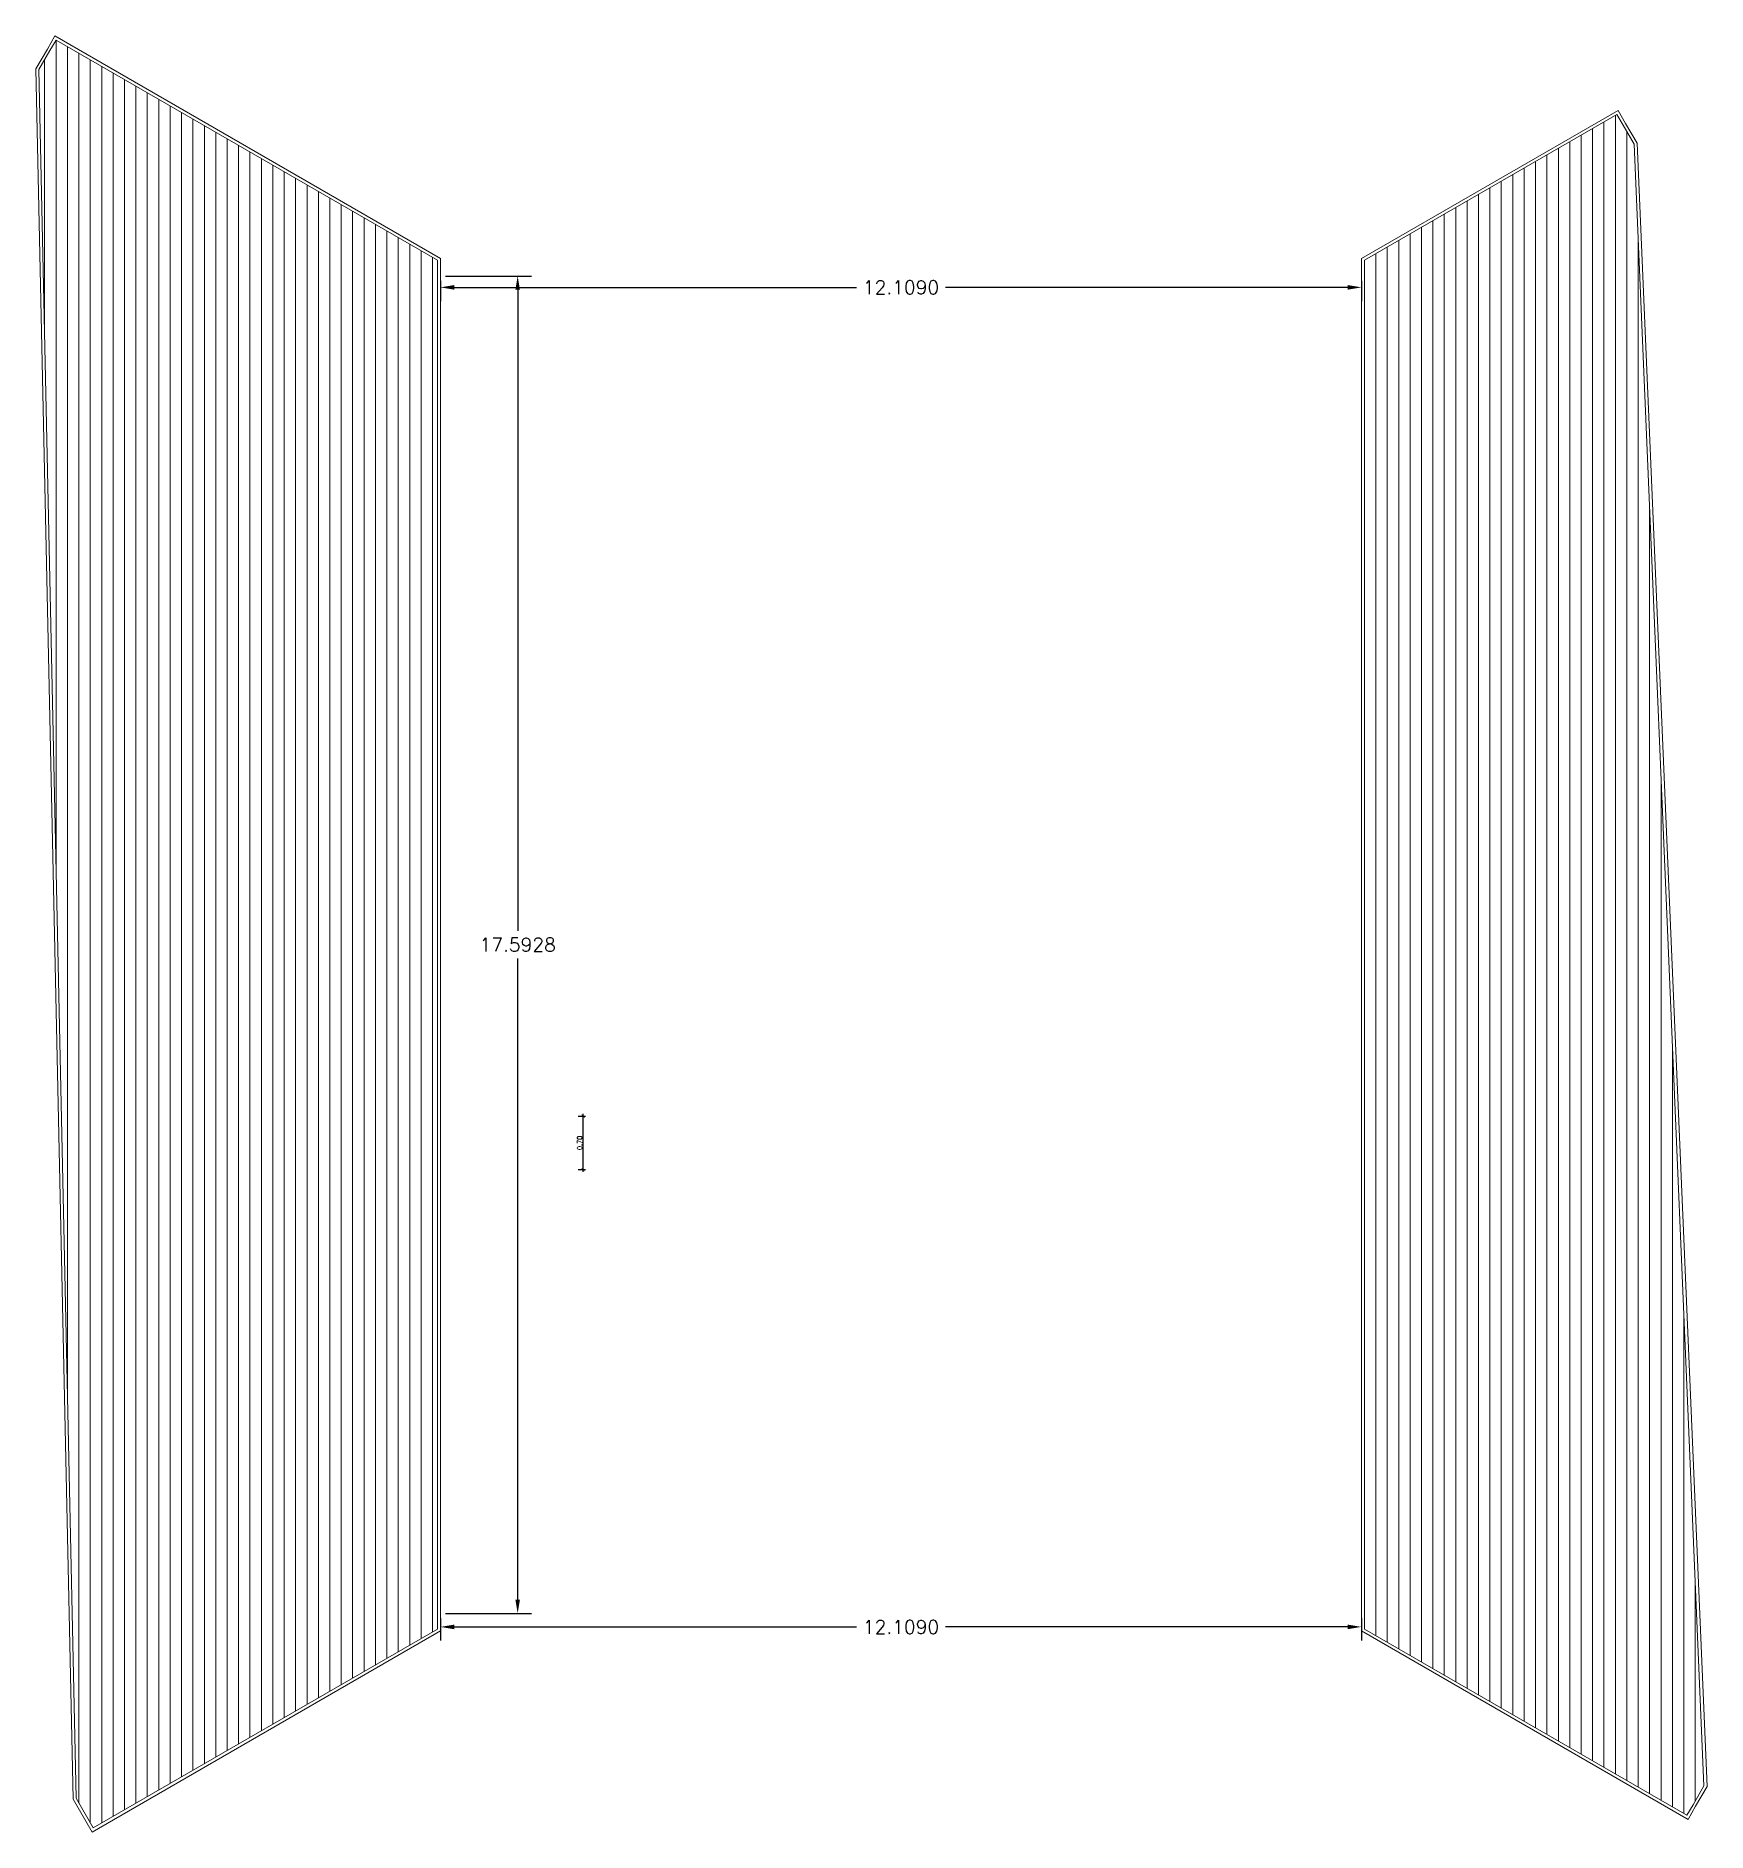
# Model space of a CAD drawing. Header units: metres. Extents: x 1291 to 1536, y 1774 to 1932.
# Drawn here: x 1394.51 to 1416.48, y 1905.85 to 1929.48 of the extents above; entities that cross this region are included whole.
import ezdxf

# ---------------------------------------------------------------- set-up
doc = ezdxf.new("R2010")
doc.units = ezdxf.units.M
doc.layers.add('Layer1', color=6, linetype='Continuous', lineweight=20)
doc.styles.get("Standard").update_dxf_attribs({"font": 'simplex.shx'})
doc.styles.add('YPSOM-TEXTO', font='romans.shx')
doc.dimstyles.get("Standard").update_dxf_attribs({"dimtxt": 0.18, "dimasz": 0.18, "dimexe": 0.18, "dimexo": 0.0625, "dimgap": 0.09, "dimtad": 0, "dimtih": 1, "dimtoh": 1, "dimdec": 4, "dimzin": 0, "dimdsep": 46, "dimtxsty": 'Standard', "dimcen": 0.09, "dimadec": 0, "dimazin": 0, "dimtfac": 1, "dimtdec": 4, "dimtofl": 0, "dimtmove": 0, "dimatfit": 3, "dimfxl": 1, "dimtolj": 1, "dimtzin": 0, "dimarcsym": 0})
doc.dimstyles.new('YPSOM_25', dxfattribs={"dimscale": 0.025, "dimtxt": 2.5, "dimasz": 1.75, "dimexe": 1.25, "dimexo": 5, "dimtad": 1, "dimzin": 1, "dimdsep": 46, "dimtxsty": 'YPSOM-TEXTO', "dimblk": 'ARCHTICK', "dimcen": 0, "dimdle": 1.25, "dimclrd": 1, "dimclre": 9, "dimclrt": 2, "dimadec": 0, "dimazin": 0, "dimtfac": 1, "dimtmove": 0, "dimatfit": 3, "dimfxl": 1, "dimarcsym": 0})

msp = doc.modelspace()

# ---------------------------------------------------------------- blocks, each defined once
blk = doc.blocks.new('*D400')
at = {"layer": 'Defpoints', "color": 0, "transparency": 16777216}
for p in [(1399.828, 1926.325), (1400.842, 1926.325), (1399.828, 1908.732)]:
    blk.add_point(p, dxfattribs=at)
at = {"layer": 'Layer1', "color": 0, "lineweight": -2, "transparency": 16777216}
for p, q in [((1399.891, 1926.325), (1401.022, 1926.325)), ((1400.842, 1926.145), (1400.842, 1917.709)), ((1400.842, 1908.912), (1400.842, 1917.349)), ((1399.891, 1908.732), (1401.022, 1908.732))]:
    blk.add_line(p, q, dxfattribs=at)
at = {"layer": 'Layer1', "color": 0, "transparency": 16777216}
for points in [[(1400.812, 1926.145), (1400.872, 1926.145), (1400.842, 1926.325)], [(1400.812, 1908.912), (1400.872, 1908.912), (1400.842, 1908.732)]]:
    blk.add_solid(points, dxfattribs=at)
at = {"layer": 'Layer1', "color": 0, "transparency": 16777216, "insert": (1400.842, 1917.529), "char_height": 0.18, "attachment_point": 5}
blk.add_mtext('\\A1;17.5928', dxfattribs=at)
blk = doc.blocks.new('*D401')
at = {"layer": 'Defpoints', "color": 0, "transparency": 16777216}
for p in [(1399.828, 1926.325), (1411.937, 1926.325), (1411.937, 1926.176)]:
    blk.add_point(p, dxfattribs=at)
at = {"layer": 'Layer1', "color": 0, "lineweight": -2, "transparency": 16777216}
for p, q in [((1399.828, 1926.263), (1399.828, 1925.996)), ((1411.937, 1926.263), (1411.937, 1925.996)), ((1400.008, 1926.176), (1405.296, 1926.176)), ((1411.757, 1926.176), (1406.47, 1926.176))]:
    blk.add_line(p, q, dxfattribs=at)
at = {"layer": 'Layer1', "color": 0, "transparency": 16777216}
for points in [[(1400.008, 1926.206), (1400.008, 1926.146), (1399.828, 1926.176)], [(1411.757, 1926.206), (1411.757, 1926.146), (1411.937, 1926.176)]]:
    blk.add_solid(points, dxfattribs=at)
at = {"layer": 'Layer1', "color": 0, "transparency": 16777216, "insert": (1405.883, 1926.176), "char_height": 0.18, "attachment_point": 5}
blk.add_mtext('\\A1;12.1090', dxfattribs=at)
blk = doc.blocks.new('*D402')
at = {"layer": 'Defpoints', "color": 0, "transparency": 16777216}
for p in [(1399.828, 1908.732), (1411.937, 1908.732), (1411.937, 1908.554)]:
    blk.add_point(p, dxfattribs=at)
at = {"layer": 'Layer1', "color": 0, "lineweight": -2, "transparency": 16777216}
for p, q in [((1399.828, 1908.67), (1399.828, 1908.374)), ((1400.008, 1908.554), (1405.296, 1908.554)), ((1411.757, 1908.554), (1406.47, 1908.554)), ((1411.937, 1908.67), (1411.937, 1908.374))]:
    blk.add_line(p, q, dxfattribs=at)
at = {"layer": 'Layer1', "color": 0, "transparency": 16777216}
for points in [[(1400.008, 1908.584), (1400.008, 1908.524), (1399.828, 1908.554)], [(1411.757, 1908.584), (1411.757, 1908.524), (1411.937, 1908.554)]]:
    blk.add_solid(points, dxfattribs=at)
at = {"layer": 'Layer1', "color": 0, "transparency": 16777216, "insert": (1405.883, 1908.554), "char_height": 0.18, "attachment_point": 5}
blk.add_mtext('\\A1;12.1090', dxfattribs=at)
blk = doc.blocks.new('_ArchTick')
at = {"color": 0, "linetype": 'ByBlock', "const_width": 0.15}
blk.add_lwpolyline([(-0.5, -0.5), (0.5, 0.5)], dxfattribs=at)
blk = doc.blocks.new('*D428')
at = {"layer": 'Defpoints', "color": 0, "transparency": 16777216}
for p in [(1401.513, 1915.271), (1401.703, 1915.271), (1401.513, 1914.571)]:
    blk.add_point(p, dxfattribs=at)
at = {"layer": 'Layer1', "color": 9, "lineweight": -2, "transparency": 16777216}
for p, q in [((1401.638, 1915.271), (1401.735, 1915.271)), ((1401.638, 1914.571), (1401.735, 1914.571))]:
    blk.add_line(p, q, dxfattribs=at)
at = {"layer": 'Layer1', "color": 1, "lineweight": -2, "transparency": 16777216}
blk.add_line((1401.703, 1914.54), (1401.703, 1915.303), dxfattribs=at)
at = {"layer": 'Layer1', "color": 1, "lineweight": -2, "transparency": 16777216, "xscale": 0.04375, "yscale": 0.04375, "zscale": 0.04375}
for p, rotation in [((1401.703, 1915.271), 90), ((1401.703, 1914.571), 270)]:
    blk.add_blockref('_ArchTick', p, dxfattribs=dict(at, rotation=rotation))
at = {"layer": 'Layer1', "color": 2, "transparency": 16777216, "insert": (1401.657, 1914.921), "char_height": 0.0625, "attachment_point": 5, "rotation": 90, "style": 'YPSOM-TEXTO'}
blk.add_mtext('0.70', dxfattribs=at)

# ---------------------------------------------------------------- dimensions: what is measured, and where the dimension line sits
at = {"layer": 'Layer1'}
for p1, p2, distance, picture, middle in [((1399.82829, 1908.7322), (1399.82829, 1926.32502), -1.01409, '*D400', (1400.84238, 1917.52861)), ((1399.82829, 1926.32502), (1411.93729, 1926.32502), -0.14921, '*D401', (1405.88279, 1926.17582)), ((1399.82829, 1908.7322), (1411.93729, 1908.73223), -0.17849, '*D402', (1405.88279, 1908.55372))]:
    dim = msp.add_aligned_dim(p1=p1, p2=p2, distance=distance, dimstyle='Standard', dxfattribs=at)
    dim.commit()
    dim.dimension.update_dxf_attribs({"geometry": picture, "text_midpoint": middle})
at = {"layer": 'Layer1', "color": 2}
dim = msp.add_aligned_dim(p1=(1401.51317, 1914.57128), p2=(1401.51317, 1915.27128), distance=-0.19028, dimstyle='YPSOM_25', dxfattribs=at)
dim.commit()
dim.dimension.update_dxf_attribs({"geometry": '*D428', "text_midpoint": (1401.65657, 1914.92128)})

# ---------------------------------------------------------------- linework, layer by layer
at = {"layer": 'Layer1', "color": 2}
for p, q in [((1394.77177, 1929.42916), (1394.77177, 1918.56405)), ((1394.92177, 1929.34256), (1394.92177, 1917.34256)), ((1394.62177, 1929.16935), (1394.62177, 1925.56667)), ((1395.07177, 1929.25596), (1395.07177, 1917.25596)), ((1395.22177, 1929.16935), (1395.22177, 1917.16935)), ((1395.37177, 1929.08275), (1395.37177, 1917.08275)), ((1395.52177, 1928.99615), (1395.52177, 1916.99615)), ((1395.67177, 1928.90955), (1395.67177, 1916.90955)), ((1395.82177, 1928.82294), (1395.82177, 1916.82294)), ((1395.97177, 1928.73634), (1395.97177, 1916.73634)), ((1396.12177, 1928.64974), (1396.12177, 1916.64974)), ((1396.27177, 1928.56314), (1396.27177, 1916.56314)), ((1396.42177, 1928.47653), (1396.42177, 1916.47653)), ((1396.57177, 1928.38993), (1396.57177, 1916.38993)), ((1415.12729, 1928.35152), (1415.12729, 1916.35152)), ((1415.27729, 1928.43813), (1415.27729, 1916.43813)), ((1396.72177, 1928.30333), (1396.72177, 1916.30333)), ((1396.87177, 1928.21673), (1396.87177, 1916.21673)), ((1397.02177, 1928.13012), (1397.02177, 1916.13012)), ((1414.82729, 1928.17832), (1414.82729, 1916.17832)), ((1414.97729, 1928.26492), (1414.97729, 1916.26492)), ((1415.42729, 1928.22474), (1415.42729, 1916.52473)), ((1397.17177, 1928.04352), (1397.17177, 1916.04352)), ((1397.32177, 1927.95692), (1397.32177, 1915.95692)), ((1414.37729, 1927.91851), (1414.37729, 1915.91851)), ((1414.52729, 1928.00511), (1414.52729, 1916.00511)), ((1414.67729, 1928.09172), (1414.67729, 1916.09172)), ((1397.47177, 1927.87032), (1397.47177, 1915.87032)), ((1397.62177, 1927.78371), (1397.62177, 1915.78371)), ((1397.77177, 1927.69711), (1397.77177, 1915.69711)), ((1413.92729, 1927.6587), (1413.92729, 1915.6587)), ((1414.07729, 1927.74531), (1414.07729, 1915.74531)), ((1414.22729, 1927.83191), (1414.22729, 1915.83191)), ((1397.92177, 1927.61051), (1397.92177, 1915.61051)), ((1398.07177, 1927.5239), (1398.07177, 1915.5239)), ((1398.22177, 1927.4373), (1398.22177, 1915.4373)), ((1413.62729, 1927.4855), (1413.62729, 1915.4855)), ((1413.77729, 1927.5721), (1413.77729, 1915.5721)), ((1398.37177, 1927.3507), (1398.37177, 1915.3507)), ((1398.52177, 1927.2641), (1398.52177, 1915.2641)), ((1398.67177, 1927.17749), (1398.67177, 1915.17749)), ((1413.17729, 1927.22569), (1413.17729, 1915.22569)), ((1413.32729, 1927.31229), (1413.32729, 1915.31229)), ((1413.47729, 1927.3989), (1413.47729, 1915.3989)), ((1398.82177, 1927.09089), (1398.82177, 1915.09089)), ((1398.97177, 1927.00429), (1398.97177, 1915.00429)), ((1412.72729, 1926.96588), (1412.72729, 1914.96588)), ((1412.87729, 1927.05249), (1412.87729, 1915.05249)), ((1413.02729, 1927.13909), (1413.02729, 1915.13909)), ((1399.12177, 1926.91769), (1399.12177, 1914.91769)), ((1399.27177, 1926.83108), (1399.27177, 1914.83108)), ((1399.42177, 1926.74448), (1399.42177, 1914.74448)), ((1412.27729, 1926.70608), (1412.27729, 1914.70608)), ((1412.42729, 1926.79268), (1412.42729, 1914.79268)), ((1412.57729, 1926.87928), (1412.57729, 1914.87928)), ((1415.57729, 1926.77314), (1415.57729, 1916.61133)), ((1399.57177, 1926.65788), (1399.57177, 1914.65788)), ((1399.72177, 1926.57128), (1399.72177, 1914.57128)), ((1411.97729, 1926.53287), (1411.97729, 1914.53287)), ((1412.12729, 1926.61947), (1412.12729, 1914.61947)), ((1415.72729, 1923.25127), (1415.72729, 1916.69793)), ((1415.87729, 1919.7294), (1415.87729, 1916.78454)), ((1411.97729, 1915.23287), (1411.97729, 1908.52436)), ((1416.17729, 1912.68566), (1416.17729, 1906.09949)), ((1416.32729, 1909.1638), (1416.32729, 1906.26508))]:
    msp.add_line(p, q, dxfattribs=at)
at = {"layer": 'Layer1', "color": 4}
for p, q in [((1394.92177, 1918.04256), (1394.92177, 1911.56143)), ((1412.12729, 1915.31947), (1412.12729, 1908.43776))]:
    msp.add_line(p, q, dxfattribs=at)
at = {"layer": 'Layer1', "color": 5}
for p, q in [((1395.07177, 1917.95596), (1395.07177, 1906.2345)), ((1395.22177, 1917.86935), (1395.22177, 1905.97469)), ((1395.37177, 1917.78275), (1395.37177, 1905.97448)), ((1395.52177, 1917.69615), (1395.52177, 1906.06108)), ((1395.67177, 1917.60955), (1395.67177, 1906.14768)), ((1395.82177, 1917.52294), (1395.82177, 1906.23429)), ((1415.87729, 1917.48454), (1415.87729, 1906.27269)), ((1395.97177, 1917.43634), (1395.97177, 1906.32089)), ((1396.12177, 1917.34974), (1396.12177, 1906.40749)), ((1396.27177, 1917.26314), (1396.27177, 1906.49409)), ((1415.57729, 1917.31133), (1415.57729, 1906.4459)), ((1415.72729, 1917.39793), (1415.72729, 1906.35929)), ((1396.42177, 1917.17653), (1396.42177, 1906.5807)), ((1396.57177, 1917.08993), (1396.57177, 1906.6673)), ((1415.12729, 1917.05152), (1415.12729, 1906.7057)), ((1415.27729, 1917.13813), (1415.27729, 1906.6191)), ((1415.42729, 1917.22473), (1415.42729, 1906.5325)), ((1396.72177, 1917.00333), (1396.72177, 1906.7539)), ((1396.87177, 1916.91673), (1396.87177, 1906.8405)), ((1397.02177, 1916.83012), (1397.02177, 1906.92711)), ((1414.67729, 1916.79172), (1414.67729, 1906.96551)), ((1414.82729, 1916.87832), (1414.82729, 1906.87891)), ((1414.97729, 1916.96492), (1414.97729, 1906.79231)), ((1397.17177, 1916.74352), (1397.17177, 1907.01371)), ((1397.32177, 1916.65692), (1397.32177, 1907.10031)), ((1397.47177, 1916.57032), (1397.47177, 1907.18691)), ((1414.37729, 1916.61851), (1414.37729, 1907.13872)), ((1414.52729, 1916.70511), (1414.52729, 1907.05212)), ((1397.62177, 1916.48371), (1397.62177, 1907.27352)), ((1397.77177, 1916.39711), (1397.77177, 1907.36012)), ((1397.92177, 1916.31051), (1397.92177, 1907.44672)), ((1413.92729, 1916.3587), (1413.92729, 1907.39853)), ((1414.07729, 1916.44531), (1414.07729, 1907.31192)), ((1414.22729, 1916.53191), (1414.22729, 1907.22532)), ((1398.07177, 1916.2239), (1398.07177, 1907.53332)), ((1398.22177, 1916.1373), (1398.22177, 1907.61993)), ((1413.47729, 1916.0989), (1413.47729, 1907.65833)), ((1413.62729, 1916.1855), (1413.62729, 1907.57173)), ((1413.77729, 1916.2721), (1413.77729, 1907.48513)), ((1416.02729, 1916.20753), (1416.02729, 1906.18609)), ((1398.37177, 1916.0507), (1398.37177, 1907.70653)), ((1398.52177, 1915.9641), (1398.52177, 1907.79313)), ((1398.67177, 1915.87749), (1398.67177, 1907.87973)), ((1413.02729, 1915.83909), (1413.02729, 1907.91814)), ((1413.17729, 1915.92569), (1413.17729, 1907.83154)), ((1413.32729, 1916.01229), (1413.32729, 1907.74494)), ((1398.82177, 1915.79089), (1398.82177, 1907.96634)), ((1398.97177, 1915.70429), (1398.97177, 1908.05294)), ((1399.12177, 1915.61769), (1399.12177, 1908.13954)), ((1412.72729, 1915.66588), (1412.72729, 1908.09135)), ((1412.87729, 1915.75249), (1412.87729, 1908.00474)), ((1399.27177, 1915.53108), (1399.27177, 1908.22614)), ((1399.42177, 1915.44448), (1399.42177, 1908.31275)), ((1399.57177, 1915.35788), (1399.57177, 1908.39935)), ((1412.27729, 1915.40608), (1412.27729, 1908.35115)), ((1412.42729, 1915.49268), (1412.42729, 1908.26455)), ((1412.57729, 1915.57928), (1412.57729, 1908.17795)), ((1399.72177, 1915.27128), (1399.72177, 1908.48595))]:
    msp.add_line(p, q, dxfattribs=at)
at = {"layer": 'Layer1'}
for points in [[(1394.75713, 1929.4838), (1399.82829, 1926.55596), (1399.82829, 1926.32502), (1399.82829, 1925.97861), (1399.82829, 1909.07861), (1399.82829, 1908.7322), (1399.82829, 1908.50126), (1395.24472, 1905.85494), (1394.99472, 1906.28795), (1394.50713, 1929.05079), (1394.65713, 1929.3106)], [(1394.77177, 1929.42916), (1399.78829, 1926.53287), (1399.78829, 1926.32502), (1399.78829, 1925.97861), (1399.78829, 1909.07861), (1399.78829, 1908.7322), (1399.78829, 1908.52436), (1395.25936, 1905.90958), (1395.03449, 1906.29907), (1394.54736, 1929.04047), (1394.69177, 1929.2906)], [(1411.93729, 1926.55596), (1415.31203, 1928.50437), (1415.41203, 1928.33117), (1415.56203, 1928.07136), (1416.48273, 1906.45431), (1416.33273, 1906.1945), (1416.23273, 1906.02129), (1411.93729, 1908.50126), (1411.93729, 1908.7322), (1411.93729, 1909.07861), (1411.93729, 1925.97861), (1411.93729, 1926.32502)], [(1411.97729, 1926.53287), (1415.29739, 1928.44973), (1415.37739, 1928.31117), (1415.52249, 1928.05986), (1416.44227, 1906.46423), (1416.29809, 1906.2145), (1416.21809, 1906.07593), (1411.97729, 1908.52436), (1411.97729, 1908.7322), (1411.97729, 1909.07861), (1411.97729, 1925.97861), (1411.97729, 1926.32502)]]:
    msp.add_lwpolyline(points, close=True, dxfattribs=at)

msp.set_redraw_order([(e.dxf.handle, doc.entitydb.next_handle()) for e in msp.query("TEXT MTEXT ATTDEF DIMENSION ARC_DIMENSION")])  # texts and dimensions are drawn at this point

doc.saveas('drawing.dxf')
